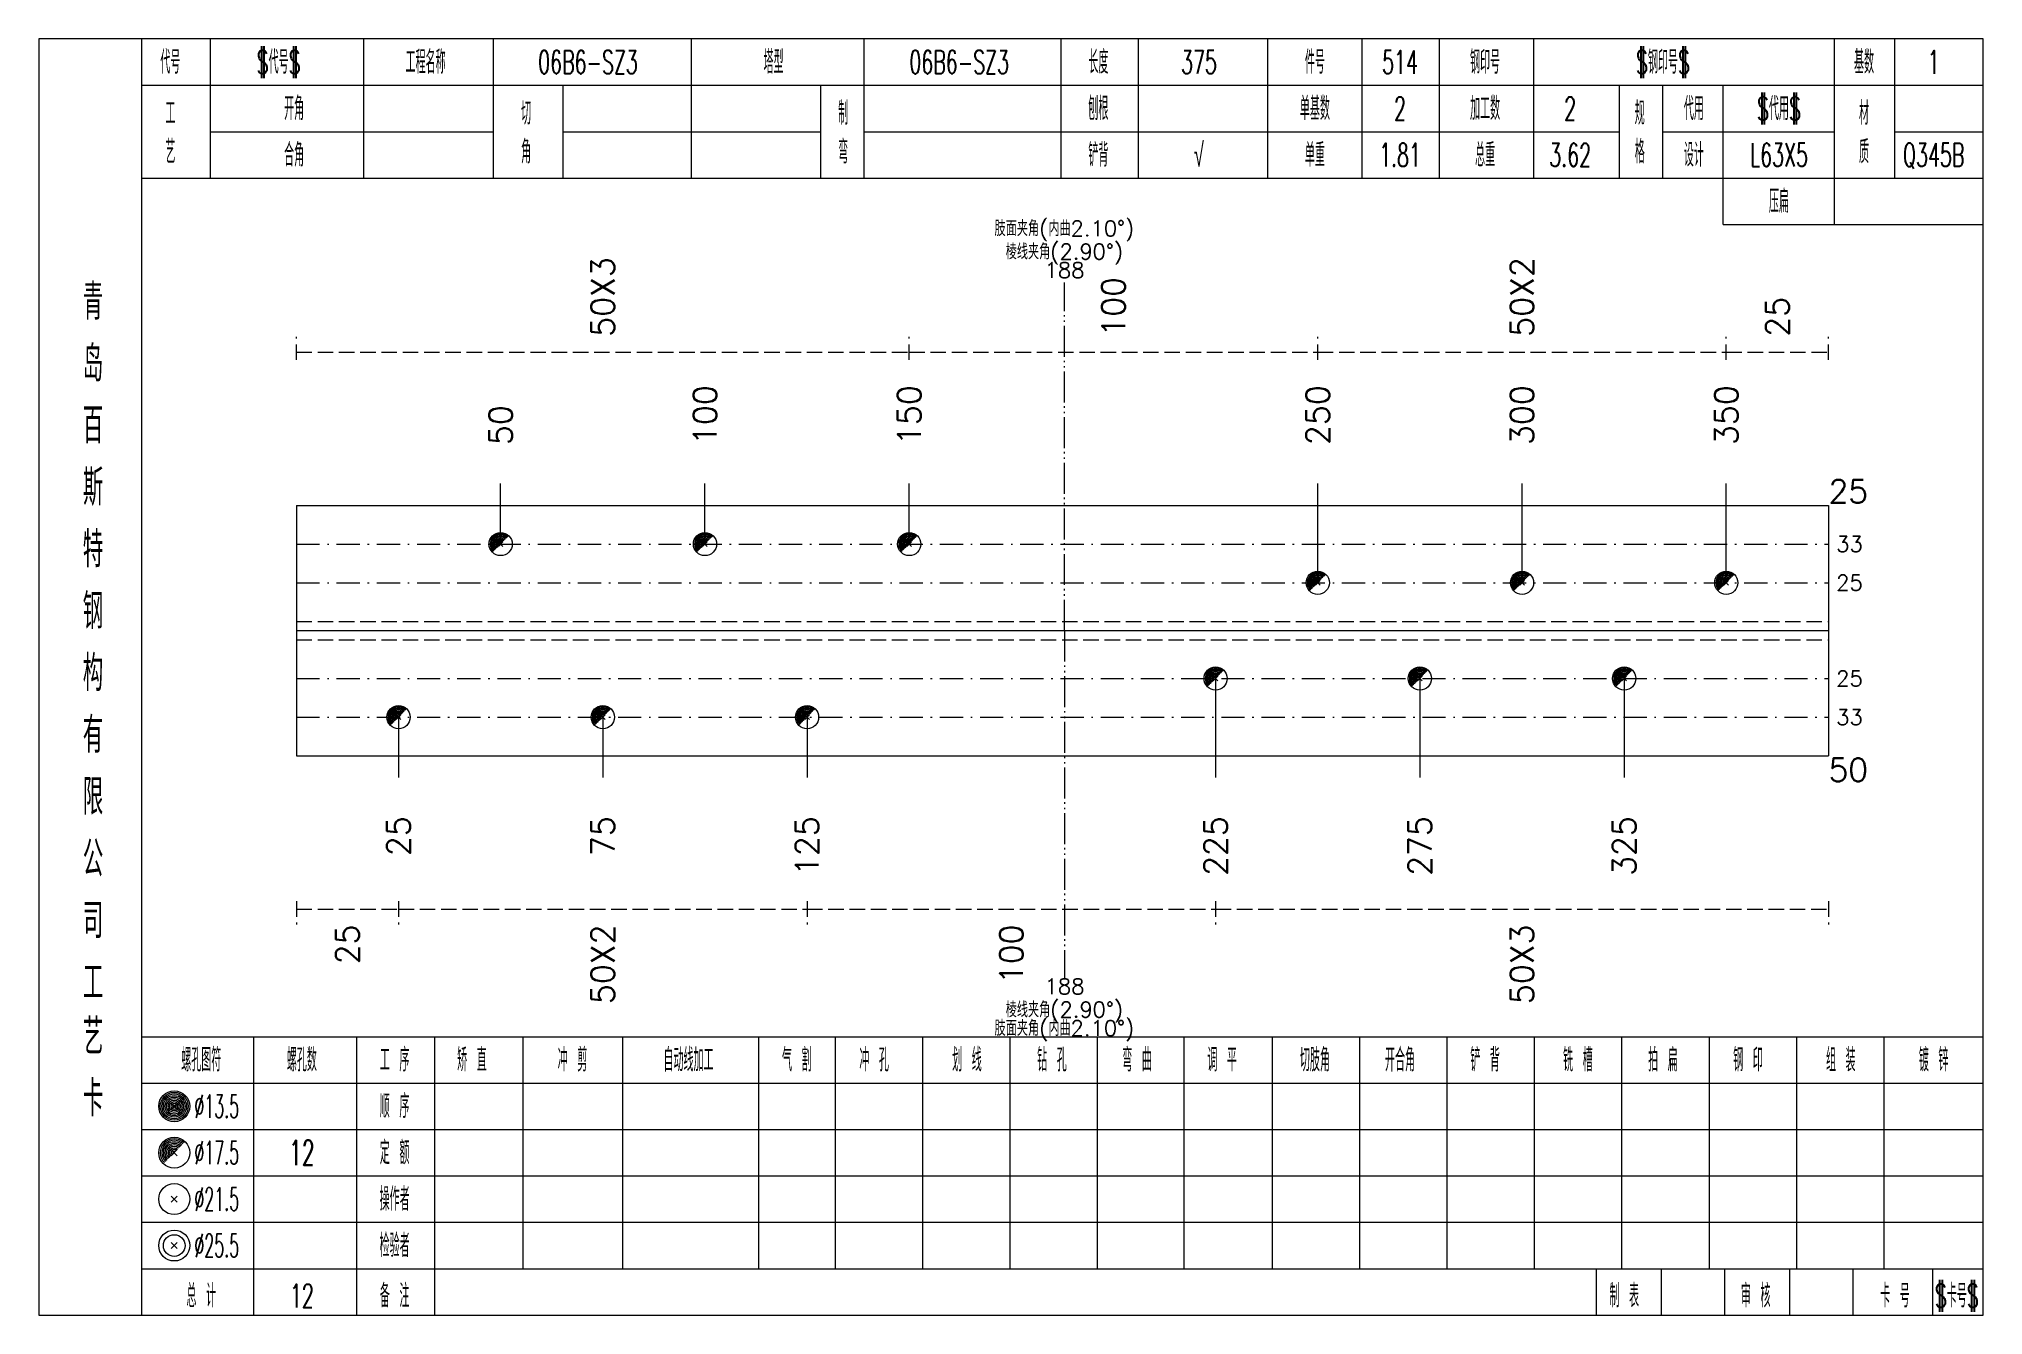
# Model space of a CAD drawing. Extents: x -533 to 8774, y 0 to 7979.
# Drawn here: x 702.8 to 954.2, y 4289.4 to 4454.4 of the extents above; entities that cross this region are included whole.
import ezdxf
from ezdxf.enums import TextEntityAlignment as Align

# ---------------------------------------------------------------- set-up
doc = ezdxf.new("R2010")
doc.units = 0
doc.header["$MEASUREMENT"] = 0
for name, pattern in [('一点画线', [5.2, 3, -1, 0.2, -1]), ('制弯线', [5.9, 4, -0.5, 0.2, -0.5, 0.2, -0.5]), ('虚线', [2.75, 2, -0.75])]:
    doc.linetypes.add(name, pattern=pattern)
doc.layers.get('0').update_dxf_attribs({"linetype": 'CONTINUOUS', "lineweight": 25})
for name, color, linetype, lineweight in [('1', 7, 'CONTINUOUS', 25), ('4', 7, 'CONTINUOUS', 25), ('5', 7, 'CONTINUOUS', 25)]:
    doc.layers.add(name, color=color, linetype=linetype, lineweight=lineweight)
doc.styles.get("Standard").update_dxf_attribs({"font": 'simplex.shx', "width": 0.7, "height": 3, "bigfont": 'gbhzfs.shx'})

msp = doc.modelspace()

# ---------------------------------------------------------------- texts
at = {"color": 7, "linetype": 'Continuous', "lineweight": 13}
for s, p in [('肢面夹角(内曲2.10%%d)', (835.41, 4430.85)), ('188', (835.41, 4332.85))]:
    msp.add_text(s, height=2, dxfattribs=at).set_placement(p, align=Align.TOP_CENTER)
for p in [(835.41, 4426.85), (835.41, 4328.85)]:
    msp.add_text('棱线夹角(2.90%%d)', height=2, dxfattribs=at).set_placement(p, align=Align.MIDDLE_CENTER)
at = {"color": 8, "linetype": 'Continuous', "lineweight": 9}
for s, p in [('50X3', (775.72, 4415.85)), ('50X2', (894.58, 4415.85)), ('100', (841.75, 4415.85)), ('25', (927.6, 4415.85))]:
    msp.add_text(s, height=3, rotation=90, dxfattribs=at).set_placement(p, align=Align.MIDDLE_LEFT)
at = {"color": 7, "linetype": 'Continuous', "lineweight": 13}
for s, p in [('188', (835.41, 4422.85)), ('肢面夹角(内曲2.10%%d)', (835.41, 4324.85))]:
    msp.add_text(s, height=2, dxfattribs=at).set_placement(p, align=Align.BOTTOM_CENTER)
for s, p in [('100', (788.93, 4401.85)), ('150', (815.34, 4401.85)), ('250', (868.17, 4401.85)), ('300', (894.58, 4401.85)), ('350', (920.99, 4401.85)), ('50', (762.51, 4401.85))]:
    msp.add_text(s, height=3, rotation=90, dxfattribs=at).set_placement(p, align=Align.MIDDLE_LEFT)
for s, height, p in [('25', 3, (934.2, 4395.85)), ('33', 2, (935.2, 4389.04)), ('25', 2, (935.2, 4384.04)), ('25', 2, (935.2, 4371.66)), ('33', 2, (935.2, 4366.66))]:
    msp.add_text(s, height=height, dxfattribs=at).set_placement(p, align=Align.MIDDLE_LEFT)
at = {"color": 8, "linetype": 'Continuous', "lineweight": 9}
for s, p in [('25', (742.7, 4339.85)), ('50X2', (775.72, 4339.85)), ('100', (828.55, 4339.85)), ('50X3', (894.58, 4339.85))]:
    msp.add_text(s, height=3, rotation=90, dxfattribs=at).set_placement(p, align=Align.MIDDLE_RIGHT)
at = {"layer": '1', "color": 7, "linetype": 'Continuous', "lineweight": 13}
msp.add_text('50', height=3, dxfattribs=at).set_placement((934.2, 4359.85), align=Align.MIDDLE_LEFT)
for s, p in [('25', (749.31, 4353.85)), ('75', (775.72, 4353.85)), ('125', (802.13, 4353.85)), ('225', (854.96, 4353.85)), ('275', (881.37, 4353.85)), ('325', (907.79, 4353.85))]:
    msp.add_text(s, height=3, rotation=90, dxfattribs=at).set_placement(p, align=Align.MIDDLE_RIGHT)
at = {"layer": '4', "color": 1, "linetype": 'Continuous', "lineweight": 13}
for s, height, width, p in [('代号', 3, 0.6, (719.8, 4451.35)), ('$代号$', 3, 0.6, (733.8, 4451.35)), ('工程名称', 3, 0.6, (752.8, 4451.35)), ('06B6-SZ3', 3, 0.6, (773.8, 4451.35)), ('塔型', 3, 0.6, (797.8, 4451.35)), ('06B6-SZ3', 3, 0.6, (821.8, 4451.35)), ('长度', 3, 0.6, (839.8, 4451.35)), ('375', 3, 0.6, (852.8, 4451.35)), ('件号', 3, 0.6, (867.8, 4451.35)), ('514', 3, 0.6, (878.8, 4451.35)), ('钢印号', 3, 0.6, (889.8, 4451.35)), ('$钢印号$', 3, 0.6, (912.8, 4451.35)), ('基数', 3, 0.6, (938.8, 4451.35)), ('1', 3, 0.6, (947.8, 4451.35)), ('$代用$', 3, 0.6, (927.8, 4445.35)), ('工', 3, 0.6, (719.8, 4444.75)), ('开角', 3, 0.6, (735.8, 4445.35)), ('切', 3, 0.6, (765.8, 4444.75)), ('制', 3, 0.6, (806.8, 4444.75)), ('刨根', 3, 0.6, (839.8, 4445.35)), ('单基数', 3, 0.6, (867.8, 4445.35)), ('2', 3, 0.6, (878.8, 4445.35)), ('加工数', 3, 0.6, (889.8, 4445.35)), ('2', 3, 0.6, (900.8, 4445.35)), ('规', 3, 0.6, (909.8, 4444.75)), ('代用', 3, 0.6, (916.8, 4445.35)), ('材', 3, 0.6, (938.8, 4444.75)), ('艺', 3, 0.6, (719.8, 4439.75)), ('合角', 3, 0.6, (735.8, 4439.35)), ('角', 3, 0.6, (765.8, 4439.75)), ('弯', 3, 0.6, (806.8, 4439.75)), ('铲背', 3, 0.6, (839.8, 4439.35)), ('√', 3, 0.6, (852.8, 4439.35)), ('单重', 3, 0.6, (867.8, 4439.35)), ('1.81', 3, 0.6, (878.8, 4439.35)), ('总重', 3, 0.6, (889.8, 4439.35)), ('3.62', 3, 0.6, (900.8, 4439.35)), ('格', 3, 0.6, (909.8, 4439.75)), ('设计', 3, 0.6, (916.8, 4439.35)), ('L63X5', 3, 0.6, (927.8, 4439.35)), ('质', 3, 0.6, (938.8, 4439.75)), ('Q345B', 3, 0.6, (947.8, 4439.35)), ('压扁', 3, 0.6, (927.8, 4433.35)), ('青', 4.6, 0.8, (709.8, 4420.35)), ('岛', 4.6, 0.8, (709.8, 4412.35)), ('百', 4.6, 0.8, (709.8, 4404.35)), ('斯', 4.6, 0.8, (709.8, 4396.35)), ('特', 4.6, 0.8, (709.8, 4388.35)), ('钢', 4.6, 0.8, (709.8, 4380.35)), ('构', 4.6, 0.8, (709.8, 4372.35)), ('有', 4.6, 0.8, (709.8, 4364.35)), ('限', 4.6, 0.8, (709.8, 4356.35)), ('公', 4.6, 0.8, (709.8, 4348.35)), ('司', 4.6, 0.8, (709.8, 4340.35)), ('工', 4.6, 0.8, (709.8, 4332.35)), ('艺', 4.6, 0.8, (709.8, 4325.35)), ('螺孔图符', 3, 0.6, (723.8, 4322.35)), ('螺孔数', 3, 0.6, (736.8, 4322.35)), ('工 序', 3, 0.6, (748.8, 4322.35)), ('矫 直', 3, 0.6, (758.8, 4322.35)), ('冲 剪', 3, 0.6, (771.8, 4322.35)), ('自动线加工', 3, 0.6, (786.8, 4322.35)), ('气 割', 3, 0.6, (800.8, 4322.35)), ('冲 孔', 3, 0.6, (810.8, 4322.35)), ('划 线', 3, 0.6, (822.8, 4322.35)), ('钻 孔', 3, 0.6, (833.8, 4322.35)), ('弯 曲', 3, 0.6, (844.8, 4322.35)), ('调 平', 3, 0.6, (855.8, 4322.35)), ('切肢角', 3, 0.6, (867.8, 4322.35)), ('开合角', 3, 0.6, (878.8, 4322.35)), ('铲 背', 3, 0.6, (889.8, 4322.35)), ('铣 槽', 3, 0.6, (901.8, 4322.35)), ('拍 扁', 3, 0.6, (912.8, 4322.35)), ('钢 印', 3, 0.6, (923.8, 4322.35)), ('组 装', 3, 0.6, (935.8, 4322.35)), ('镀 锌', 3, 0.6, (947.8, 4322.35)), ('卡', 4.6, 0.8, (709.8, 4317.35)), ('%%C13.5', 3, 0.5, (725.8, 4316.35)), ('顺 序', 3, 0.6, (748.8, 4316.35)), ('%%C17.5', 3, 0.5, (725.8, 4310.35)), ('12', 3.2, 0.6, (736.8, 4310.35)), ('定 额', 3, 0.6, (748.8, 4310.35)), ('%%C21.5', 3, 0.5, (725.8, 4304.35)), ('操作者', 3, 0.6, (748.8, 4304.35)), ('%%C25.5', 3, 0.5, (725.8, 4298.35)), ('检验者', 3, 0.6, (748.8, 4298.35)), ('$卡号$', 3, 0.6, (950.8, 4291.85)), ('总 计', 3, 0.6, (723.8, 4291.85)), ('12', 3, 0.6, (736.8, 4291.85)), ('备 注', 3, 0.6, (748.8, 4291.85)), ('制 表', 3, 0.6, (907.8, 4291.85)), ('审 核', 3, 0.6, (924.8, 4291.85)), ('卡 号', 3, 0.6, (942.8, 4291.85))]:
    msp.add_text(s, height=height, dxfattribs=dict(at, width=width)).set_placement(p, align=Align.MIDDLE_CENTER)

# ---------------------------------------------------------------- blocks, each defined once
blk = doc.blocks.new('孔17.5')
at = {"layer": '5', "color": 7, "linetype": 'Continuous', "lineweight": 0}
for p, q in [((-0.2, -0.2), (0.2, 0.2)), ((-0.2, 0.2), (0.2, -0.2))]:
    blk.add_line(p, q, dxfattribs=at)
at = {"layer": '5', "color": 7, "linetype": 'Continuous', "lineweight": 13}
blk.add_circle((0, 0), 1, dxfattribs=at)
for radius in [0.9, 0.8, 0.7, 0.6, 0.5, 0.4, 0.3, 0.2, 0.1]:
    blk.add_arc((0, 0), radius, 45, 225, dxfattribs=at)

# ---------------------------------------------------------------- linework, layer by layer
at = {"color": 190, "linetype": '制弯线', "lineweight": 13}
for q in [(835.41, 4422.85), (835.41, 4332.85)]:
    msp.add_line((835.41, 4377.85), q, dxfattribs=at)
at = {"color": 8, "linetype": '虚线', "lineweight": 9}
for p, q in [((736.1, 4412.85), (736.1, 4415.85)), ((815.34, 4412.85), (815.34, 4415.85)), ((815.34, 4412.85), (815.34, 4415.85)), ((868.17, 4412.85), (868.17, 4415.85)), ((868.17, 4412.85), (868.17, 4415.85)), ((920.99, 4412.85), (920.99, 4415.85)), ((920.99, 4412.85), (920.99, 4415.85)), ((934.2, 4412.85), (934.2, 4415.85)), ((736.1, 4413.85), (815.34, 4413.85)), ((815.34, 4413.85), (868.17, 4413.85)), ((868.17, 4413.85), (920.99, 4413.85)), ((920.99, 4413.85), (934.2, 4413.85)), ((736.1, 4342.85), (736.1, 4339.85)), ((736.1, 4341.85), (749.31, 4341.85)), ((749.31, 4342.85), (749.31, 4339.85)), ((749.31, 4342.85), (749.31, 4339.85)), ((749.31, 4341.85), (802.13, 4341.85)), ((802.13, 4342.85), (802.13, 4339.85)), ((802.13, 4342.85), (802.13, 4339.85)), ((802.13, 4341.85), (854.96, 4341.85)), ((854.96, 4342.85), (854.96, 4339.85)), ((854.96, 4342.85), (854.96, 4339.85)), ((854.96, 4341.85), (934.2, 4341.85)), ((934.2, 4342.85), (934.2, 4339.85))]:
    msp.add_line(p, q, dxfattribs=at)
at = {"color": 7, "linetype": 'Continuous', "lineweight": 13}
for p, q in [((762.51, 4389.04), (762.51, 4396.85)), ((788.93, 4389.04), (788.93, 4396.85)), ((815.34, 4389.04), (815.34, 4396.85)), ((868.17, 4384.04), (868.17, 4396.85)), ((894.58, 4384.04), (894.58, 4396.85)), ((920.99, 4384.04), (920.99, 4396.85)), ((854.96, 4371.66), (854.96, 4358.85)), ((881.37, 4371.66), (881.37, 4358.85)), ((907.79, 4371.66), (907.79, 4358.85)), ((749.31, 4366.66), (749.31, 4358.85)), ((775.72, 4366.66), (775.72, 4358.85)), ((802.13, 4366.66), (802.13, 4358.85))]:
    msp.add_line(p, q, dxfattribs=at)
at = {"color": 7, "linetype": 'Continuous', "lineweight": 18}
for p, q in [((736.1, 4394.04), (736.1, 4361.66)), ((736.1, 4394.04), (934.2, 4394.04)), ((934.2, 4394.04), (934.2, 4361.66)), ((736.1, 4377.85), (934.2, 4377.85))]:
    msp.add_line(p, q, dxfattribs=at)
at = {"color": 3, "linetype": '一点画线', "lineweight": 13}
for p, q in [((736.1, 4389.04), (934.2, 4389.04)), ((736.1, 4384.04), (934.2, 4384.04)), ((736.1, 4371.66), (934.2, 4371.66)), ((736.1, 4366.66), (934.2, 4366.66))]:
    msp.add_line(p, q, dxfattribs=at)
at = {"color": 1, "linetype": '虚线', "lineweight": 18}
for p, q in [((736.1, 4379.04), (934.2, 4379.04)), ((736.1, 4376.66), (934.2, 4376.66))]:
    msp.add_line(p, q, dxfattribs=at)
at = {"layer": '1', "color": 7, "linetype": 'Continuous', "lineweight": 18}
msp.add_line((736.1, 4361.66), (934.2, 4361.66), dxfattribs=at)
at = {"layer": '4', "color": 1, "linetype": 'Continuous', "lineweight": 18}
for p, q in [((716.1, 4289.35), (716.1, 4454.35)), ((725, 4436.35), (725, 4454.35)), ((744.8, 4436.35), (744.8, 4454.35)), ((761.6, 4436.35), (761.6, 4454.35)), ((787.2, 4436.35), (787.2, 4454.35)), ((809.5, 4436.35), (809.5, 4454.35)), ((835, 4436.35), (835, 4454.35)), ((845, 4436.35), (845, 4454.35)), ((861.7, 4436.35), (861.7, 4454.35)), ((873.9, 4436.35), (873.9, 4454.35)), ((883.9, 4436.35), (883.9, 4454.35)), ((896.1, 4436.35), (896.1, 4454.35)), ((935, 4430.35), (935, 4454.35)), ((942.8, 4436.35), (942.8, 4454.35)), ((716.1, 4448.35), (954.2, 4448.35)), ((770.6, 4436.35), (770.6, 4448.35)), ((803.9, 4436.35), (803.9, 4448.35)), ((907.2, 4436.35), (907.2, 4448.35)), ((912.8, 4436.35), (912.8, 4448.35)), ((920.6, 4430.35), (920.6, 4448.35)), ((725, 4442.35), (761.6, 4442.35)), ((770.6, 4442.35), (803.9, 4442.35)), ((809.5, 4442.35), (907.2, 4442.35)), ((912.8, 4442.35), (935, 4442.35)), ((942.8, 4442.35), (954.2, 4442.35)), ((716.1, 4436.35), (954.2, 4436.35)), ((920.6, 4430.35), (954.2, 4430.35)), ((716.1, 4325.35), (954.2, 4325.35)), ((730.6, 4289.35), (730.6, 4325.35)), ((743.9, 4289.35), (743.9, 4325.35)), ((754, 4289.35), (754, 4325.35)), ((765.4, 4295.35), (765.4, 4325.35)), ((778.3, 4295.35), (778.3, 4325.35)), ((795.9, 4295.35), (795.9, 4325.35)), ((805.8, 4295.35), (805.8, 4325.35)), ((817.1, 4295.35), (817.1, 4325.35)), ((828.4, 4295.35), (828.4, 4325.35)), ((839.7, 4295.35), (839.7, 4325.35)), ((850.9, 4295.35), (850.9, 4325.35)), ((862.3, 4295.35), (862.3, 4325.35)), ((873.6, 4295.35), (873.6, 4325.35)), ((884.9, 4295.35), (884.9, 4325.35)), ((896.2, 4295.35), (896.2, 4325.35)), ((907.5, 4295.35), (907.5, 4325.35)), ((918.8, 4295.35), (918.8, 4325.35)), ((930.1, 4295.35), (930.1, 4325.35)), ((941.4, 4295.35), (941.4, 4325.35)), ((716.1, 4319.35), (954.2, 4319.35)), ((716.1, 4313.35), (954.2, 4313.35)), ((716.1, 4307.35), (954.2, 4307.35)), ((716.1, 4301.35), (954.2, 4301.35)), ((716.1, 4295.35), (954.2, 4295.35)), ((904.2, 4289.35), (904.2, 4295.35)), ((912.6, 4289.35), (912.6, 4295.35)), ((920.8, 4289.35), (920.8, 4295.35)), ((929.2, 4289.35), (929.2, 4295.35)), ((937.4, 4289.35), (937.4, 4295.35)), ((947.7, 4289.35), (947.7, 4295.35))]:
    msp.add_line(p, q, dxfattribs=at)
at = {"layer": '4', "color": 7, "linetype": 'Continuous', "lineweight": 13}
for p, q in [((720.1, 4316.15), (720.5, 4316.55)), ((720.5, 4316.15), (720.1, 4316.55)), ((719.9, 4303.95), (720.7, 4304.75)), ((720.7, 4303.95), (719.9, 4304.75)), ((719.9, 4297.95), (720.7, 4298.75)), ((720.7, 4297.95), (719.9, 4298.75))]:
    msp.add_line(p, q, dxfattribs=at)
at = {"layer": '4', "color": 7, "linetype": 'Continuous', "lineweight": 0}
for p, q in [((719.9, 4309.95), (720.7, 4310.75)), ((719.9, 4310.75), (720.7, 4309.95))]:
    msp.add_line(p, q, dxfattribs=at)
at = {"layer": '4', "color": 1, "linetype": 'Continuous', "lineweight": 18}
msp.add_lwpolyline([(702.8, 4454.35), (702.8, 4289.35), (954.2, 4289.35), (954.2, 4454.35)], close=True, dxfattribs=at)
at = {"layer": '4', "color": 7, "linetype": 'Continuous', "lineweight": 13}
for centre, radius in [((720.3, 4316.35), 2), ((720.3, 4316.35), 1.8), ((720.3, 4316.35), 1.6), ((720.3, 4316.35), 1.4), ((720.3, 4316.35), 1.2), ((720.3, 4316.35), 1), ((720.3, 4316.35), 0.8), ((720.3, 4316.35), 0.6), ((720.3, 4316.35), 0.4), ((720.3, 4316.35), 0.2), ((720.3, 4310.35), 2), ((720.3, 4304.35), 2), ((720.3, 4298.35), 2), ((720.3, 4298.35), 1.4)]:
    msp.add_circle(centre, radius, dxfattribs=at)
for radius in [1.8, 1.6, 1.4, 1.2, 1, 0.8, 0.6, 0.4, 0.2]:
    msp.add_arc((720.3, 4310.35), radius, 45, 225, dxfattribs=at)

# ---------------------------------------------------------------- block references
at = {"color": 7, "linetype": 'Continuous', "lineweight": 13, "xscale": 1.5, "yscale": 1.5, "zscale": 1.5}
for p in [(762.51, 4389.04), (788.93, 4389.04), (815.34, 4389.04), (868.17, 4384.04), (894.58, 4384.04), (920.99, 4384.04)]:
    msp.add_blockref('孔17.5', p, dxfattribs=at)
at = {"layer": '1', "color": 7, "linetype": 'Continuous', "lineweight": 13, "xscale": 1.5, "yscale": 1.5, "zscale": 1.5}
for p in [(854.96, 4371.66), (881.37, 4371.66), (907.79, 4371.66), (749.31, 4366.66), (775.72, 4366.66), (802.13, 4366.66)]:
    msp.add_blockref('孔17.5', p, dxfattribs=at)

msp.set_redraw_order([(e.dxf.handle, doc.entitydb.next_handle()) for e in msp.query("TEXT MTEXT ATTDEF DIMENSION ARC_DIMENSION")])  # texts and dimensions are drawn at this point

doc.saveas('drawing.dxf')
